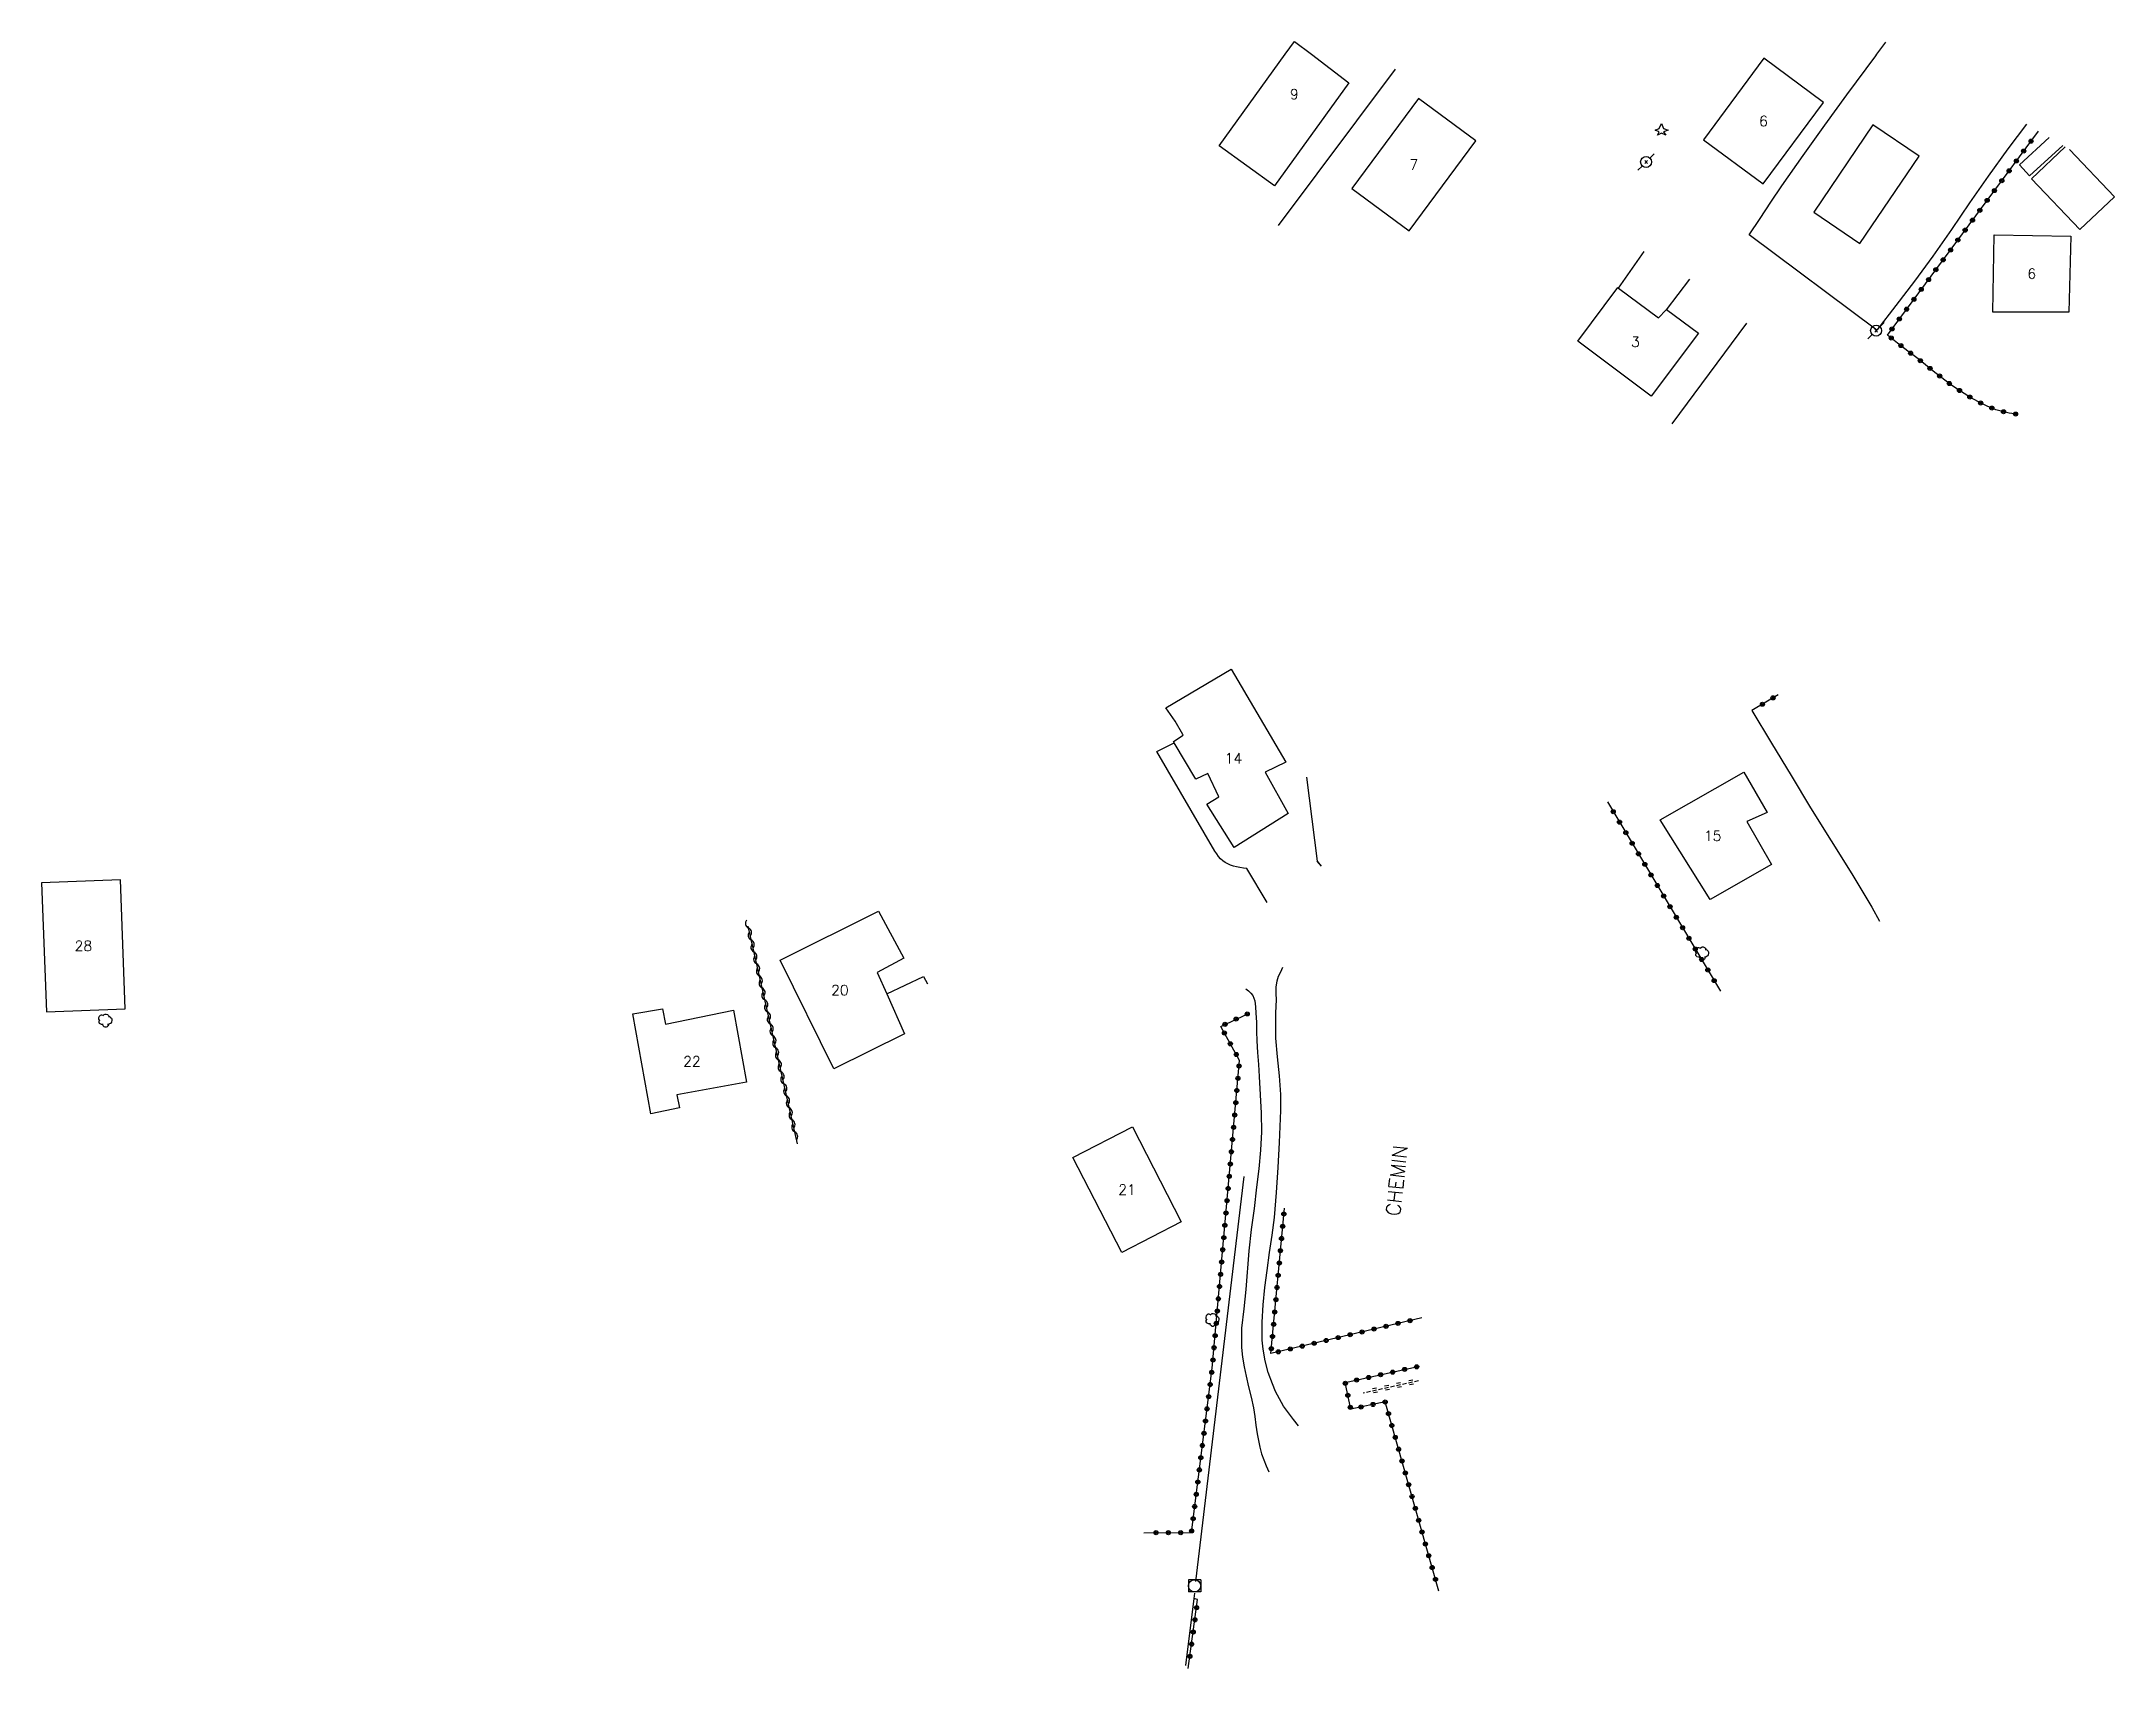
# Model space of a CAD drawing. Header units: millimetres. Extents: x 123007 to 124000, y 125000 to 126001.
# Drawn here: x 123502.4 to 123755.2, y 125478.2 to 125676.6 of the extents above; entities that cross this region are included whole.
import ezdxf
from ezdxf.enums import TextEntityAlignment as Align

# ---------------------------------------------------------------- set-up
doc = ezdxf.new("R2010")
doc.units = ezdxf.units.MM
doc.linetypes.add('DASHED', pattern=[0.75, 0.5, -0.25])
doc.layers.get('0').update_dxf_attribs({"linetype": 'CONTINUOUS'})
for name, color, linetype in [('W0017', 7, 'CONTINUOUS'), ('W0071', 7, 'CONTINUOUS'), ('W0101', 7, 'CONTINUOUS'), ('W0104', 1, 'CONTINUOUS'), ('W0220', 5, 'DASHED'), ('W0300', 7, 'CONTINUOUS'), ('W0303', 7, 'CONTINUOUS'), ('W0310', 3, 'CONTINUOUS'), ('W0323', 7, 'CONTINUOUS'), ('W0330', 7, 'CONTINUOUS'), ('W0333', 7, 'CONTINUOUS'), ('W0420', 7, 'CONTINUOUS'), ('W0473', 7, 'CONTINUOUS'), ('W0989', 7, 'CONTINUOUS'), ('W0991', 7, 'CONTINUOUS')]:
    doc.layers.add(name, color=color, linetype=linetype)
doc.styles.get("Standard").update_dxf_attribs({"font": 'romans.shx', "width": 0.85})

msp = doc.modelspace()

# ---------------------------------------------------------------- texts
at = {"layer": 'W0989'}
msp.add_text('CHEMIN', height=1.75, rotation=83.8217, dxfattribs=at).set_placement((123668.05, 125533.25))
at = {"layer": 'W0991'}
for s, p in [('9', (123655.17, 125670.14)), ('6', (123712.37, 125666.86)), ('7', (123669.74, 125661.53)), ('6', (123745.07, 125648.25)), ('3', (123696.75, 125639.94)), ('14', (123647.75, 125589.15)), ('15', (123706.17, 125579.7)), ('28', (123507.52, 125566.28)), ('20', (123599.76, 125560.88)), ('22', (123581.72, 125552.2)), ('21', (123634.77, 125536.56))]:
    msp.add_text(s, height=1.25, dxfattribs=at).set_placement(p, align=Align.MIDDLE_CENTER)

# ---------------------------------------------------------------- blocks, each defined once
blk = doc.blocks.new('T300')
for p, q in [((-0.8, 0.51), (-0.86, 0.34)), ((-0.86, 0.34), (-0.86, 0.17)), ((-0.86, 0.17), (-0.74, 0.06)), ((-0.69, 0.63), (-0.8, 0.51)), ((-0.8, -0.06), (-0.74, 0.06)), ((-0.74, 0.06), (-0.69, 0.11)), ((-0.57, 0.69), (-0.69, 0.63)), ((-0.46, 0.69), (-0.57, 0.69)), ((-0.29, 0.63), (-0.46, 0.69)), ((-0.29, 0.63), (-0.17, 0.74)), ((-0.23, 0.57), (-0.29, 0.63)), ((-0.17, 0.74), (-0.06, 0.8)), ((-0.06, 0.8), (0.06, 0.8)), ((0.06, 0.8), (0.23, 0.74)), ((0.23, 0.74), (0.34, 0.63)), ((0.34, 0.63), (0.4, 0.51)), ((0.46, 0.46), (0.34, 0.46)), ((0.4, 0.51), (0.4, 0.46)), ((0.57, 0.4), (0.46, 0.46)), ((0.57, 0.4), (0.69, 0.29)), ((0.69, 0.29), (0.74, 0.17)), ((0.74, 0.06), (0.69, -0.17)), ((0.74, 0.17), (0.74, 0.06)), ((-0.8, -0.17), (-0.8, -0.06)), ((-0.8, -0.23), (-0.8, -0.17)), ((-0.74, -0.34), (-0.8, -0.23)), ((-0.69, -0.4), (-0.74, -0.34)), ((-0.51, -0.46), (-0.69, -0.4)), ((-0.4, -0.46), (-0.51, -0.46)), ((-0.4, -0.46), (-0.34, -0.46)), ((-0.34, -0.46), (-0.34, -0.4)), ((-0.34, -0.51), (-0.34, -0.46)), ((-0.29, -0.63), (-0.34, -0.51)), ((-0.17, -0.74), (-0.29, -0.63)), ((-0.06, -0.8), (-0.17, -0.74)), ((0.06, -0.8), (-0.06, -0.8)), ((0.17, -0.74), (0.06, -0.8)), ((0.23, -0.69), (0.17, -0.74)), ((0.29, -0.46), (0.23, -0.46)), ((0.29, -0.63), (0.23, -0.69)), ((0.46, -0.4), (0.29, -0.46)), ((0.34, -0.51), (0.29, -0.63)), ((0.34, -0.51), (0.34, -0.46)), ((0.57, -0.34), (0.46, -0.4)), ((0.63, -0.29), (0.57, -0.34)), ((0.69, -0.17), (0.63, -0.29))]:
    blk.add_line(p, q)
blk = doc.blocks.new('T420')
for p, q in [((0.75, 0.75), (-0.75, 0.75)), ((-0.75, 0.75), (-0.75, -0.75)), ((0.75, 0.75), (0.75, -0.75)), ((0.75, -0.75), (-0.75, -0.75))]:
    blk.add_line(p, q)
blk.add_ellipse((0, 0), major_axis=(-0.53, 0.53), ratio=1, start_param=3.926991, end_param=10.210176)
blk = doc.blocks.new('T303')
for p, q in [((-0.77, 0), (-0.28, 0.21)), ((-0.28, -0.21), (-0.77, 0)), ((-0.28, 0.21), (0, 0.83)), ((0, 0.83), (0.28, 0.21)), ((0.28, 0.21), (0.83, 0)), ((0.83, 0), (0.28, -0.21)), ((-0.49, -0.63), (-0.28, -0.21)), ((0, -0.35), (-0.49, -0.63)), ((0.56, -0.63), (0, -0.35)), ((0.28, -0.21), (0.56, -0.63))]:
    blk.add_line(p, q)
blk = doc.blocks.new('T473')
for p, q in [((-0.166667, 0.166667), (0.166667, -0.166667)), ((-0.166667, -0.166667), (0.166667, 0.166667)), ((0.500001, 0.500001), (1.000002, 1.000002)), ((-1.000002, -1.000002), (-0.500001, -0.500001))]:
    blk.add_line(p, q)
blk.add_ellipse((0, 0), major_axis=(0.471405, 0.471405), ratio=1, start_param=5.4977871438, end_param=11.780972451)
blk = doc.blocks.new('t323o')
at = {"color": 0, "linetype": 'Continuous'}
for radius in [0.25, 0.15]:
    blk.add_circle((0, 0), radius, dxfattribs=at)
blk = doc.blocks.new('t310o')
at = {"color": 0, "linetype": 'Continuous'}
for centre, start, end in [((-0.5, 0.38), 216.8699, 323.1304), ((0.5, -0.37), 36.8699, 143.1303)]:
    blk.add_arc(centre, 0.625, start, end, dxfattribs=at)
blk = doc.blocks.new('t220o')
at = {"color": 0, "linetype": 'Continuous'}
for p, q in [((-0.25, 0.25), (0.25, 0.25)), ((-0.25, -0.25), (0.25, -0.25))]:
    blk.add_line(p, q, dxfattribs=at)

# ---------------------------------------------------------------- linework, layer by layer
at = {"layer": 'W0017'}
for points in [[(123694.71, 125646.5), (123697.82, 125650.97)], [(123703.36, 125647.56), (123700.51, 125643.84)], [(123651.84, 125571.56), (123649.38, 125575.71), (123648.95, 125575.77), (123648.53, 125575.84), (123648.11, 125575.92), (123647.75, 125576.01), (123647.39, 125576.12), (123647.05, 125576.27), (123646.74, 125576.44), (123646.44, 125576.65), (123646.18, 125576.88), (123645.92, 125577.18), (123645.7, 125577.51), (123645.48, 125577.84), (123638.41, 125589.98), (123640.53, 125591.03)], [(123658.48, 125575.99), (123658, 125576.61), (123656.7, 125586.85)], [(123658.48, 125575.99), (123657.96, 125576.59)], [(123605.48, 125560.43), (123609.95, 125562.56), (123610.44, 125561.64)]]:
    msp.add_lwpolyline(points, dxfattribs=at)
at = {"layer": 'W0071'}
for points in [[(123655.69, 125507.74), (123655.07, 125508.54), (123654.44, 125509.34), (123653.86, 125510.17), (123653.35, 125511.04), (123652.89, 125511.95), (123652.49, 125512.88), (123651.99, 125514.24), (123651.61, 125515.66), (123651.35, 125517.09), (123651.25, 125518.18), (123651.23, 125519.29), (123651.23, 125520.39), (123651.35, 125522.5), (123651.59, 125524.61), (123651.86, 125526.71), (123652.15, 125528.87), (123652.46, 125531.02), (123652.73, 125533.17), (123653, 125536.22), (123653.2, 125539.27), (123653.36, 125542.32), (123653.45, 125544.27), (123653.53, 125546.22), (123653.54, 125548.17), (123653.37, 125550.45), (123653.1, 125552.73), (123652.92, 125555.01), (123652.91, 125556.57), (123652.93, 125558.13), (123652.98, 125559.69), (123652.97, 125560.47), (123652.96, 125561.25), (123653.06, 125562.01), (123653.25, 125562.58), (123653.51, 125563.13), (123653.77, 125563.69)], [(123649.26, 125561.05), (123649.57, 125560.78), (123649.87, 125560.52), (123650.12, 125560.23), (123650.36, 125559.58), (123650.44, 125558.84), (123650.49, 125558.09), (123650.56, 125556.97), (123650.57, 125555.84), (123650.58, 125554.72), (123650.67, 125553.26), (123650.78, 125551.81), (123650.88, 125550.35), (123651.02, 125548.11), (123651.14, 125545.86), (123651.16, 125543.62), (123651.04, 125541.36), (123650.82, 125539.1), (123650.57, 125536.84), (123650.26, 125534.26), (123649.92, 125531.68), (123649.63, 125529.09), (123649.5, 125527.52), (123649.38, 125525.95), (123649.27, 125524.38), (123649, 125522.03), (123648.74, 125519.67), (123648.72, 125517.32), (123648.86, 125516.14), (123649.06, 125514.96), (123649.29, 125513.79), (123649.59, 125512.51), (123649.91, 125511.23), (123650.19, 125509.95), (123650.34, 125508.9), (123650.47, 125507.84), (123650.63, 125506.79), (123650.78, 125505.96), (123650.95, 125505.13), (123651.17, 125504.32), (123651.43, 125503.59), (123651.74, 125502.87), (123652.04, 125502.16)]]:
    msp.add_lwpolyline(points, dxfattribs=at)
at = {"layer": 'W0101'}
for points in [[(123654.05, 125675), (123655.19, 125676.57), (123657.25, 125675)], [(123645.99, 125663.84), (123654.05, 125675)], [(123657.25, 125675), (123661.81, 125671.54), (123652.73, 125658.97), (123645.99, 125663.84)]]:
    msp.add_lwpolyline(points, dxfattribs=at)
for points in [[(123705.07, 125664.57), (123712.32, 125659.21), (123719.67, 125669.14), (123712.42, 125674.51), (123705.07, 125664.57)], [(123662.19, 125658.63), (123669.18, 125653.46), (123677.29, 125664.43), (123670.29, 125669.6), (123662.19, 125658.63)], [(123718.5, 125655.74), (123724.13, 125651.93), (123731.34, 125662.58), (123725.72, 125666.39), (123718.5, 125655.74)], [(123740.35, 125643.56), (123740.5, 125652.97), (123749.85, 125652.82), (123749.59, 125643.54)], [(123689.74, 125640.02), (123694.63, 125646.56), (123694.71, 125646.5), (123699.57, 125642.87), (123700.51, 125643.84), (123700.56, 125643.89), (123704.43, 125641), (123698.69, 125633.32)], [(123639.51, 125595.32), (123647.45, 125600.01), (123654.15, 125588.67), (123651.61, 125587.46), (123651.61, 125587.46), (123654.42, 125582.43), (123647.82, 125578.29), (123644.51, 125583.58), (123645.98, 125584.45), (123644.61, 125587.31), (123643.15, 125586.61), (123640.53, 125591.03), (123640.42, 125591.22), (123641.61, 125591.96), (123641.57, 125592.05), (123640.64, 125593.68)], [(123705.89, 125571.92), (123699.78, 125581.63), (123709.96, 125587.48), (123712.8, 125582.53), (123710.34, 125581.46), (123713.36, 125576.21)], [(123503.01, 125558.24), (123512.63, 125558.61), (123512.03, 125574.33), (123502.41, 125573.96), (123503.01, 125558.24)], [(123599.04, 125551.27), (123592.46, 125564.53), (123604.47, 125570.5), (123607.56, 125564.8), (123604.32, 125563.04), (123605.48, 125560.43), (123607.65, 125555.54)], [(123576.71, 125545.78), (123574.51, 125557.98), (123578.11, 125558.62), (123578.5, 125556.72), (123586.78, 125558.44), (123588.37, 125549.66), (123579.88, 125548.13), (123580.22, 125546.51)], [(123628.16, 125540.48), (123635.42, 125544.22), (123641.39, 125532.64), (123634.12, 125528.9), (123628.16, 125540.48)]]:
    msp.add_lwpolyline(points, close=True, dxfattribs=at)
at = {"layer": 'W0104'}
for points in [[(123748.85, 125663.89), (123744.82, 125660.19), (123743.59, 125661.53), (123747.2, 125664.85)], [(123750.96, 125653.62), (123745.04, 125659.81), (123749.14, 125663.72)], [(123749.67, 125663.41), (123755.17, 125657.64), (123750.96, 125653.62)]]:
    msp.add_lwpolyline(points, dxfattribs=at)
at = {"layer": 'W0220'}
msp.add_lwpolyline([(123670.32, 125513.23), (123663.55, 125511.74)], dxfattribs=at)
at = {"layer": 'W0310'}
msp.add_lwpolyline([(123594.59, 125542.13), (123588.57, 125568.7)], dxfattribs=at)
at = {"layer": 'W0323'}
for points in [[(123743.28, 125631.11), (123742.31, 125631.24), (123740.71, 125631.65), (123739.63, 125632.09), (123738.57, 125632.62), (123737.54, 125633.19), (123735.35, 125634.61), (123733.28, 125636.21), (123731.23, 125637.85), (123729.98, 125638.82), (123728.73, 125639.79), (123727.49, 125640.77), (123745.89, 125665.61)], [(123714.17, 125596.91), (123710.96, 125594.97)], [(123693.35, 125583.83), (123707.12, 125560.76)], [(123636.81, 125494.71), (123642.62, 125494.74), (123645.16, 125514.8), (123648.49, 125552.32), (123646.2, 125556.46), (123649.49, 125558.01)], [(123670.73, 125520.93), (123652.32, 125516.57), (123653.95, 125534.29), (123653.95, 125534.29)], [(123672.79, 125487.58), (123666.25, 125510.66), (123662.04, 125509.79), (123661.37, 125513.02), (123670.41, 125515.03)], [(123642.24, 125478.15), (123643.38, 125486.58), (123642.9, 125486.7)]]:
    msp.add_lwpolyline(points, dxfattribs=at)
at = {"layer": 'W0330'}
for points in [[(123726.19, 125675), (123727.29, 125676.47)], [(123653.23, 125654.13), (123667.52, 125673.2)], [(123744.42, 125666.47), (123742.17, 125663.47), (123739.75, 125660.16), (123737.5, 125656.9), (123735.29, 125653.62), (123733.02, 125650.38), (123730.78, 125647.35), (123728.49, 125644.37), (123726.2, 125641.38), (123710.63, 125652.98), (123711.95, 125654.97), (123713.27, 125656.97), (123714.61, 125658.96), (123717.21, 125662.68), (123719.85, 125666.37), (123722.52, 125670.04), (123726.05, 125674.81), (123726.19, 125675)], [(123710.3, 125642.22), (123701.18, 125629.94)], [(123710.96, 125594.97), (123713.34, 125591.01), (123715.73, 125587.06), (123718.12, 125583.11), (123720.62, 125579.08), (123723.13, 125575.06), (123725.58, 125571.01), (123726.53, 125569.31)]]:
    msp.add_lwpolyline(points, dxfattribs=at)
at = {"layer": 'W0333'}
for points in [[(123649.01, 125538.14), (123643.13, 125488.77)], [(123642.98, 125487.35), (123642.9, 125486.7), (123641.9, 125478.54)]]:
    msp.add_lwpolyline(points, dxfattribs=at)

# ---------------------------------------------------------------- block references
at = {"layer": 'W0220', "rotation": 192.4322089046411}
for p in [(123669.41, 125513.03), (123665.01, 125512.06), (123666.48, 125512.39), (123667.94, 125512.71)]:
    msp.add_blockref('t220o', p, dxfattribs=at)
at = {"layer": 'W0300'}
for p in [(123704.94, 125565.35), (123510.24, 125557.16), (123645.23, 125520.67)]:
    msp.add_blockref('T300', p, dxfattribs=at)
at = {"layer": 'W0303'}
msp.add_blockref('T303', (123699.92, 125665.75), dxfattribs=at)
at = {"layer": 'W0310', "rotation": 102.7768662242424}
for p in [(123588.62, 125568.46), (123588.95, 125567), (123589.28, 125565.54), (123589.62, 125564.08), (123589.95, 125562.61), (123590.28, 125561.15), (123590.61, 125559.69), (123590.94, 125558.22), (123591.27, 125556.76), (123591.61, 125555.3), (123591.94, 125553.84), (123592.27, 125552.37), (123592.6, 125550.91), (123592.93, 125549.45), (123593.27, 125547.98), (123593.6, 125546.52), (123593.93, 125545.06), (123594.26, 125543.6)]:
    msp.add_blockref('t310o', p, dxfattribs=at)
at = {"layer": 'W0323'}
for p, rotation in [((123744.1, 125663.2), 53.4746531565192), ((123745, 125664.41), 53.4746531565192), ((123741.43, 125659.59), 53.4746531565192), ((123742.32, 125660.79), 53.4746531565192), ((123743.21, 125662), 53.4746531565192), ((123739.64, 125657.18), 53.4746531565192), ((123740.53, 125658.38), 53.4746531565192), ((123737.86, 125654.77), 53.4746531565192), ((123738.75, 125655.97), 53.4746531565192), ((123736.07, 125652.35), 53.4746531565192), ((123736.96, 125653.56), 53.4746531565192), ((123734.28, 125649.94), 53.4746531565192), ((123735.18, 125651.15), 53.4746531565192), ((123732.5, 125647.53), 53.4746531565192), ((123733.39, 125648.74), 53.4746531565192), ((123730.71, 125645.12), 53.4746531565192), ((123731.61, 125646.33), 53.4746531565192), ((123728.93, 125642.71), 53.4746531565192), ((123729.82, 125643.92), 53.4746531565192), ((123727.95, 125640.41), 141.753239291351), ((123728.04, 125641.51), 53.4746531565192), ((123729.13, 125639.48), 141.753239291765), ((123730.31, 125638.55), 142.1949512428748), ((123731.49, 125637.63), 141.5447821261329), ((123732.67, 125636.7), 141.5447821261329), ((123733.85, 125635.77), 142.2476231526811), ((123735.03, 125634.86), 142.2476231526811), ((123736.27, 125634.01), 147.0839056039759), ((123737.53, 125633.2), 147.0839056039759), ((123738.85, 125632.48), 153.2612599892268), ((123740.21, 125631.86), 158.0893170678952), ((123741.64, 125631.41), 165.425783801971), ((123743.11, 125631.13), 172.2086356386467), ((123713.53, 125596.52), 211.206699616423), ((123712.24, 125595.74), 211.206699616423), ((123694.05, 125582.65), 300.8473012039651), ((123694.82, 125581.37), 300.8473012039651), ((123695.59, 125580.08), 300.8473012039651), ((123696.36, 125578.79), 300.8473012039651), ((123697.13, 125577.5), 300.8473012039651), ((123697.9, 125576.21), 300.8473012039651), ((123698.66, 125574.93), 300.8473012039651), ((123699.43, 125573.64), 300.8473012039651), ((123700.2, 125572.35), 300.8473012039651), ((123700.97, 125571.06), 300.8473012039651), ((123701.74, 125569.77), 300.8473012039651), ((123702.51, 125568.49), 300.8473012039651), ((123703.28, 125567.2), 300.8473012039651), ((123704.05, 125565.91), 300.8473012039651), ((123704.82, 125564.62), 300.8473012039651), ((123705.59, 125563.34), 300.8473012039651), ((123706.36, 125562.05), 300.8473012039651), ((123646.71, 125556.71), 25.16924512206504), ((123648.07, 125557.35), 25.16924512206504), ((123649.43, 125557.98), 25.16924512206504), ((123646.64, 125555.65), 118.9172381974945), ((123647.37, 125554.34), 118.9172381974945), ((123648.09, 125553.03), 118.9172381974945), ((123648.43, 125551.63), 84.9350404090182), ((123648.16, 125548.64), 84.9350404090182), ((123648.29, 125550.14), 84.9350404090182), ((123648.03, 125547.15), 84.9350404090182), ((123647.76, 125544.16), 84.9350404090182), ((123647.9, 125545.65), 84.9350404090182), ((123647.5, 125541.17), 84.9350404090182), ((123647.63, 125542.67), 84.9350404090182), ((123647.37, 125539.68), 84.9350404090182), ((123647.1, 125536.69), 84.9350404090182), ((123647.23, 125538.18), 84.9350404090182), ((123646.84, 125533.7), 84.9350404090182), ((123646.97, 125535.2), 84.9350404090182), ((123653.89, 125533.58), 84.72800122071239), ((123646.7, 125532.21), 84.9350404090182), ((123653.75, 125532.09), 84.72800122071239), ((123646.44, 125529.22), 84.9350404090182), ((123646.57, 125530.71), 84.9350404090182), ((123653.47, 125529.1), 84.72800122071239), ((123653.61, 125530.59), 84.72800122071239), ((123646.18, 125526.23), 84.9350404090182), ((123646.31, 125527.73), 84.9350404090182), ((123653.2, 125526.11), 84.72800122071239), ((123653.34, 125527.61), 84.72800122071239), ((123645.91, 125523.24), 84.9350404090182), ((123646.04, 125524.74), 84.9350404090182), ((123653.06, 125524.62), 84.72800122071239), ((123645.78, 125521.75), 84.9350404090182), ((123652.78, 125521.63), 84.72800122071239), ((123652.92, 125523.13), 84.72800122071239), ((123669.27, 125520.58), 193.3084356747626), ((123645.51, 125518.76), 84.9350404090182), ((123645.65, 125520.25), 84.9350404090182), ((123652.51, 125518.65), 84.72800122071239), ((123652.65, 125520.14), 84.72800122071239), ((123659.05, 125518.16), 193.3084356747626), ((123660.51, 125518.51), 193.3084356747626), ((123661.97, 125518.86), 193.3084356747626), ((123663.43, 125519.2), 193.3084356747626), ((123664.89, 125519.55), 193.3084356747626), ((123666.35, 125519.89), 193.3084356747626), ((123667.81, 125520.24), 193.3084356747626), ((123645.25, 125515.77), 84.9350404090182), ((123645.38, 125517.27), 84.9350404090182), ((123652.37, 125517.15), 84.72800122071239), ((123653.21, 125516.78), 193.3084356747626), ((123654.67, 125517.13), 193.3084356747626), ((123656.13, 125517.47), 193.3084356747626), ((123657.59, 125517.82), 193.3084356747626), ((123645.1, 125514.28), 82.76392570580865), ((123662.76, 125513.33), 12.52040492570122), ((123664.23, 125513.65), 12.52040492570122), ((123665.69, 125513.98), 12.52040492570122), ((123667.16, 125514.3), 12.52040492570122), ((123668.62, 125514.63), 12.52040492570122), ((123670.08, 125514.95), 12.52040492570122), ((123644.72, 125511.3), 82.76392570580865), ((123644.91, 125512.79), 82.76392570580865), ((123661.39, 125512.94), 101.7157949493799), ((123661.69, 125511.47), 101.7157949493799), ((123666.24, 125510.66), 191.6920731669901), ((123644.34, 125508.33), 82.76392570580865), ((123644.53, 125509.82), 82.76392570580865), ((123662, 125510), 101.7157949493799), ((123663.3, 125510.05), 191.6920731669901), ((123664.77, 125510.36), 191.6920731669901), ((123666.65, 125509.23), 105.8191641169927), ((123644.15, 125506.84), 82.76392570580865), ((123667.06, 125507.79), 105.8191641169927), ((123667.47, 125506.34), 105.8191641169927), ((123643.77, 125503.86), 82.76392570580865), ((123643.96, 125505.35), 82.76392570580865), ((123667.88, 125504.9), 105.8191641169927), ((123668.29, 125503.46), 105.8191641169927), ((123643.4, 125500.89), 82.76392570580865), ((123643.58, 125502.38), 82.76392570580865), ((123668.7, 125502.01), 105.8191641169927), ((123669.11, 125500.57), 105.8191641169927), ((123643.02, 125497.91), 82.76392570580865), ((123643.21, 125499.4), 82.76392570580865), ((123669.52, 125499.13), 105.8191641169927), ((123642.83, 125496.42), 82.76392570580865), ((123669.92, 125497.68), 105.8191641169927), ((123670.33, 125496.24), 105.8191641169927), ((123638.31, 125494.72), 0.3027898038121958), ((123639.81, 125494.73), 0.3027898038121958), ((123641.31, 125494.73), 0.3027898038121958), ((123642.64, 125494.94), 82.76392570580865), ((123670.74, 125494.8), 105.8191641169927), ((123671.15, 125493.35), 105.8191641169927), ((123671.56, 125491.91), 105.8191641169927), ((123671.97, 125490.47), 105.8191641169927), ((123672.38, 125489.02), 105.8191641169927), ((123643.25, 125485.59), 82.29084225440843), ((123643.05, 125484.1), 82.29084225440843), ((123642.64, 125481.13), 82.29084225440843), ((123642.84, 125482.61), 82.29084225440843), ((123642.44, 125479.64), 82.29084225440843)]:
    msp.add_blockref('t323o', p, dxfattribs=dict(at, rotation=rotation))
at = {"layer": 'W0420'}
msp.add_blockref('T420', (123643.01, 125488.24), dxfattribs=at)
at = {"layer": 'W0473'}
for p in [(123698.06, 125661.87), (123726.1, 125641.3)]:
    msp.add_blockref('T473', p, dxfattribs=at)

msp.set_redraw_order([(e.dxf.handle, doc.entitydb.next_handle()) for e in msp.query("TEXT MTEXT ATTDEF DIMENSION ARC_DIMENSION")])  # texts and dimensions are drawn at this point

doc.saveas('drawing.dxf')
